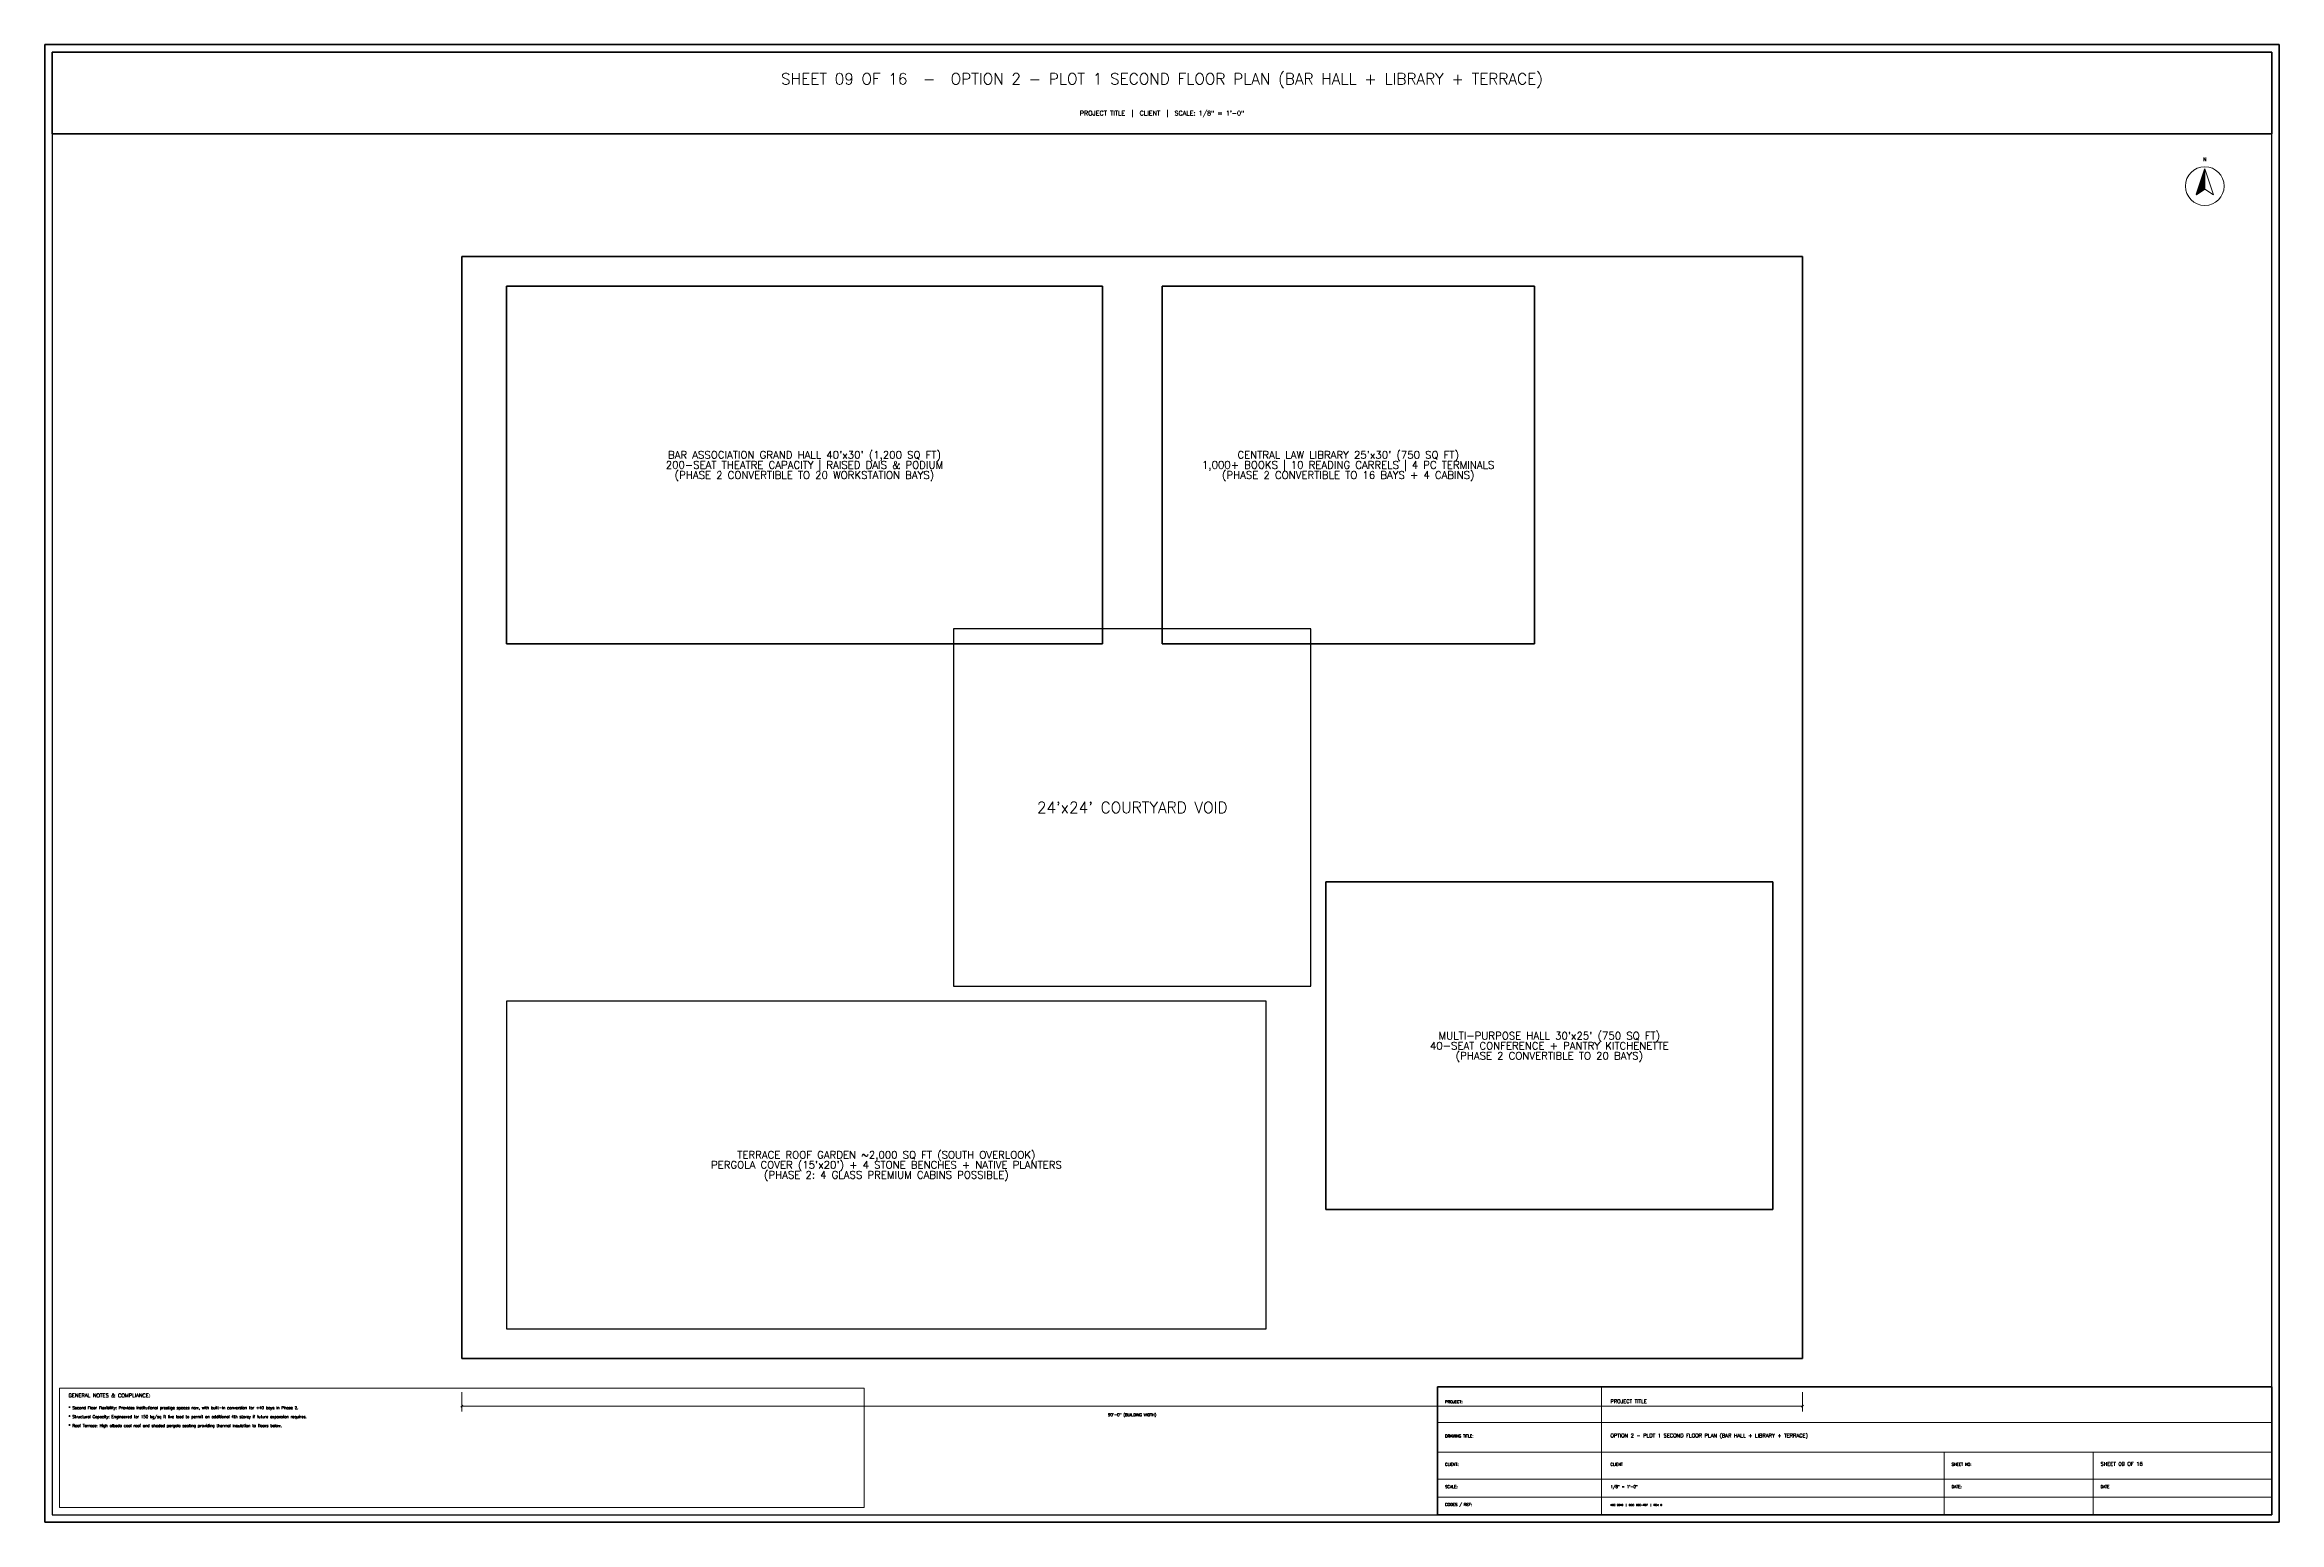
# Model space of a CAD drawing. Header units: inches. Extents: x 0 to 1800, y 0 to 1191.
import ezdxf
from ezdxf.enums import TextEntityAlignment as Align

# ---------------------------------------------------------------- set-up
doc = ezdxf.new("R2010")
doc.units = ezdxf.units.IN
doc.header["$MEASUREMENT"] = 0
for name, color, linetype in [('A-BAY', 3, 'Continuous'), ('A-DIM', 4, 'Continuous'), ('A-FURN', 1, 'Continuous'), ('A-JALI', 6, 'Continuous'), ('A-TEXT', 7, 'Continuous'), ('A-TEXT-TTL', 7, 'Continuous'), ('A-TTLB', 7, 'Continuous'), ('A-WALL', 7, 'Continuous')]:
    doc.layers.add(name, color=color, linetype=linetype)
doc.styles.add('SIMPLEX', font='simplex.shx')

msp = doc.modelspace()

# ---------------------------------------------------------------- hatches: boundary and pattern name
at = {"layer": 'A-TTLB'}
h = msp.add_hatch(dxfattribs=at)
h.set_pattern_fill('SOLID')
h.paths.add_polyline_path([(1740, 1090.7), (1733, 1069.6), (1740, 1074.3)])

# ---------------------------------------------------------------- linework, layer by layer
at = {"layer": 'A-BAY', "lineweight": 30}
for p, q in [((984, 420), (372, 420)), ((372, 420), (372, 156)), ((984, 156), (984, 420)), ((372, 156), (984, 156))]:
    msp.add_line(p, q, dxfattribs=at)
at = {"layer": 'A-DIM', "lineweight": 30}
for p, q in [((335.2, 92.8), (336.8, 94.3)), ((1415.2, 92.8), (1416.8, 94.3))]:
    msp.add_line(p, q, dxfattribs=at)
at = {"layer": 'A-DIM', "lineweight": 13}
for p, q in [((336, 105), (336, 89.4)), ((1416, 105), (1416, 89.4))]:
    msp.add_line(p, q, dxfattribs=at)
at = {"layer": 'A-DIM', "lineweight": 18}
msp.add_line((336, 93.6), (1416, 93.6), dxfattribs=at)
at = {"layer": 'A-FURN', "lineweight": 35}
for p, q in [((852, 996), (372, 996)), ((372, 996), (372, 708)), ((852, 708), (852, 996)), ((1200, 996), (900, 996)), ((900, 996), (900, 708)), ((1200, 708), (1200, 996)), ((372, 708), (852, 708)), ((900, 708), (1200, 708)), ((1392, 516), (1032, 516)), ((1032, 516), (1032, 252)), ((1392, 252), (1392, 516)), ((1032, 252), (1392, 252))]:
    msp.add_line(p, q, dxfattribs=at)
at = {"layer": 'A-JALI', "lineweight": 30}
for p, q in [((1020, 720), (732, 720)), ((732, 720), (732, 432)), ((1020, 432), (1020, 720)), ((732, 432), (1020, 432))]:
    msp.add_line(p, q, dxfattribs=at)
at = {"layer": 'A-TTLB', "lineweight": 50}
for p, q in [((1800, 1190.7), (0, 1190.7)), ((0, 1190.7), (0, 0)), ((1800, 0), (1800, 1190.7)), ((0, 0), (1800, 0))]:
    msp.add_line(p, q, dxfattribs=at)
at = {"layer": 'A-TTLB', "lineweight": 25}
for p, q in [((1794, 1184.7), (6, 1184.7)), ((6, 1184.7), (6, 6)), ((1794, 6), (1794, 1184.7)), ((6, 6), (1794, 6))]:
    msp.add_line(p, q, dxfattribs=at)
at = {"layer": 'A-TTLB', "lineweight": 35}
for p, q in [((1794, 1184.7), (6, 1184.7)), ((6, 1184.7), (6, 1118.7)), ((1794, 1118.7), (1794, 1184.7)), ((6, 1118.7), (1794, 1118.7)), ((1794, 109.2), (1122, 109.2)), ((1122, 109.2), (1122, 6)), ((1794, 6), (1794, 109.2)), ((1122, 6), (1794, 6))]:
    msp.add_line(p, q, dxfattribs=at)
at = {"layer": 'A-TTLB', "lineweight": 20}
for p, q in [((1740, 1090.7), (1747, 1069.6)), ((1747, 1069.6), (1740, 1074.3)), ((660, 108), (12, 108)), ((12, 108), (12, 12)), ((660, 12), (660, 108)), ((1254, 6), (1254, 109.2)), ((1122, 80.4), (1794, 80.4)), ((1122, 56.4), (1794, 56.4)), ((1530, 6), (1530, 56.4)), ((1650, 6), (1650, 56.4)), ((1122, 34.8), (1794, 34.8)), ((1122, 20.4), (1794, 20.4)), ((12, 12), (660, 12))]:
    msp.add_line(p, q, dxfattribs=at)
msp.add_circle((1740, 1076.7), 15.6, dxfattribs=at)
at = {"layer": 'A-WALL', "lineweight": 50}
for p, q in [((1416, 1020), (336, 1020)), ((336, 1020), (336, 132)), ((1416, 132), (1416, 1020)), ((336, 132), (1416, 132))]:
    msp.add_line(p, q, dxfattribs=at)

# ---------------------------------------------------------------- texts
at = {"layer": 'A-BAY', "style": 'SIMPLEX'}
for s, p in [("PERGOLA COVER (15'x20') + 4 STONE BENCHES + NATIVE PLANTERS", (678, 288)), ('TERRACE ROOF GARDEN ~2,000 SQ FT (SOUTH OVERLOOK)', (678, 296.1)), ('(PHASE 2: 4 GLASS PREMIUM CABINS POSSIBLE)', (678, 279.9))]:
    msp.add_text(s, height=6, dxfattribs=at).set_placement(p, align=Align.MIDDLE_CENTER)
at = {"layer": 'A-DIM', "style": 'SIMPLEX'}
msp.add_text('90\'-0" (BUILDING WIDTH)', height=2.25, dxfattribs=at).set_placement((876, 87.8), align=Align.TOP_CENTER)
at = {"layer": 'A-TEXT', "style": 'SIMPLEX'}
for s, height, p in [('* Second Floor Flexibility: Provides institutional prestige spaces now, with built-in conversion for +40 bays in Phase 2.', 2.25, (19.2, 91.2)), ('* Structural Capacity: Engineered for 150 kg/sq ft live load to permit an additional 4th storey if future expansion requires.', 2.25, (19.2, 84)), ('* Roof Terrace: High albedo cool roof and shaded pergola seating providing thermal insulation to floors below.', 2.25, (19.2, 76.8)), ('CLIENT', 2.25, (1261.2, 45.6)), ('1/8" = 1\'-0"', 2.25, (1261.2, 27.6)), ('DATE', 2.25, (1656, 27.6)), ('NBC 2016  |  DOC: DOC-REF  |  REV: 0', 1.5, (1261.2, 13.2))]:
    msp.add_text(s, height=height, dxfattribs=at).set_placement(p)
at = {"layer": 'A-TEXT-TTL', "style": 'SIMPLEX'}
for s, height, p in [('SHEET 09 OF 16  -  OPTION 2 - PLOT 1 SECOND FLOOR PLAN (BAR HALL + LIBRARY + TERRACE)', 9, (900, 1163.1)), ('PROJECT TITLE  |  CLIENT  |  SCALE: 1/8" = 1\'-0"', 3.75, (900, 1135.5)), ('N', 3, (1740, 1098.3)), ("BAR ASSOCIATION GRAND HALL 40'x30' (1,200 SQ FT)", 6, (612, 860.1)), ("CENTRAL LAW LIBRARY 25'x30' (750 SQ FT)", 6, (1050, 860.1)), ('200-SEAT THEATRE CAPACITY | RAISED DAIS & PODIUM', 6, (612, 852)), ('(PHASE 2 CONVERTIBLE TO 20 WORKSTATION BAYS)', 6, (612, 843.9)), ('1,000+ BOOKS | 10 READING CARRELS | 4 PC TERMINALS', 6, (1050, 852)), ('(PHASE 2 CONVERTIBLE TO 16 BAYS + 4 CABINS)', 6, (1050, 843.9)), ("24'x24' COURTYARD VOID", 9, (876, 576)), ("MULTI-PURPOSE HALL 30'x25' (750 SQ FT)", 6, (1212, 392.1)), ('40-SEAT CONFERENCE + PANTRY KITCHENETTE', 6, (1212, 384)), ('(PHASE 2 CONVERTIBLE TO 20 BAYS)', 6, (1212, 375.9))]:
    msp.add_text(s, height=height, dxfattribs=at).set_placement(p, align=Align.MIDDLE_CENTER)
for s, height, p in [('GENERAL NOTES & COMPLIANCE:', 3, (19.2, 100.8)), ('PROJECT:', 2.25, (1128, 96)), ('PROJECT TITLE', 3, (1261.2, 96)), ('DRAWING TITLE:', 2.25, (1128, 68.4)), ('OPTION 2 - PLOT 1 SECOND FLOOR PLAN (BAR HALL + LIBRARY + TERRACE)', 3, (1261.2, 68.4)), ('CLIENT:', 2.25, (1128, 45.6)), ('SHEET NO:', 2.25, (1536, 45.6)), ('SHEET 09 OF 16', 3, (1656, 45.6)), ('SCALE:', 2.25, (1128, 27.6)), ('DATE:', 2.25, (1536, 27.6)), ('CODES / REF:', 2.25, (1128, 13.2))]:
    msp.add_text(s, height=height, dxfattribs=at).set_placement(p)

doc.saveas('drawing.dxf')
